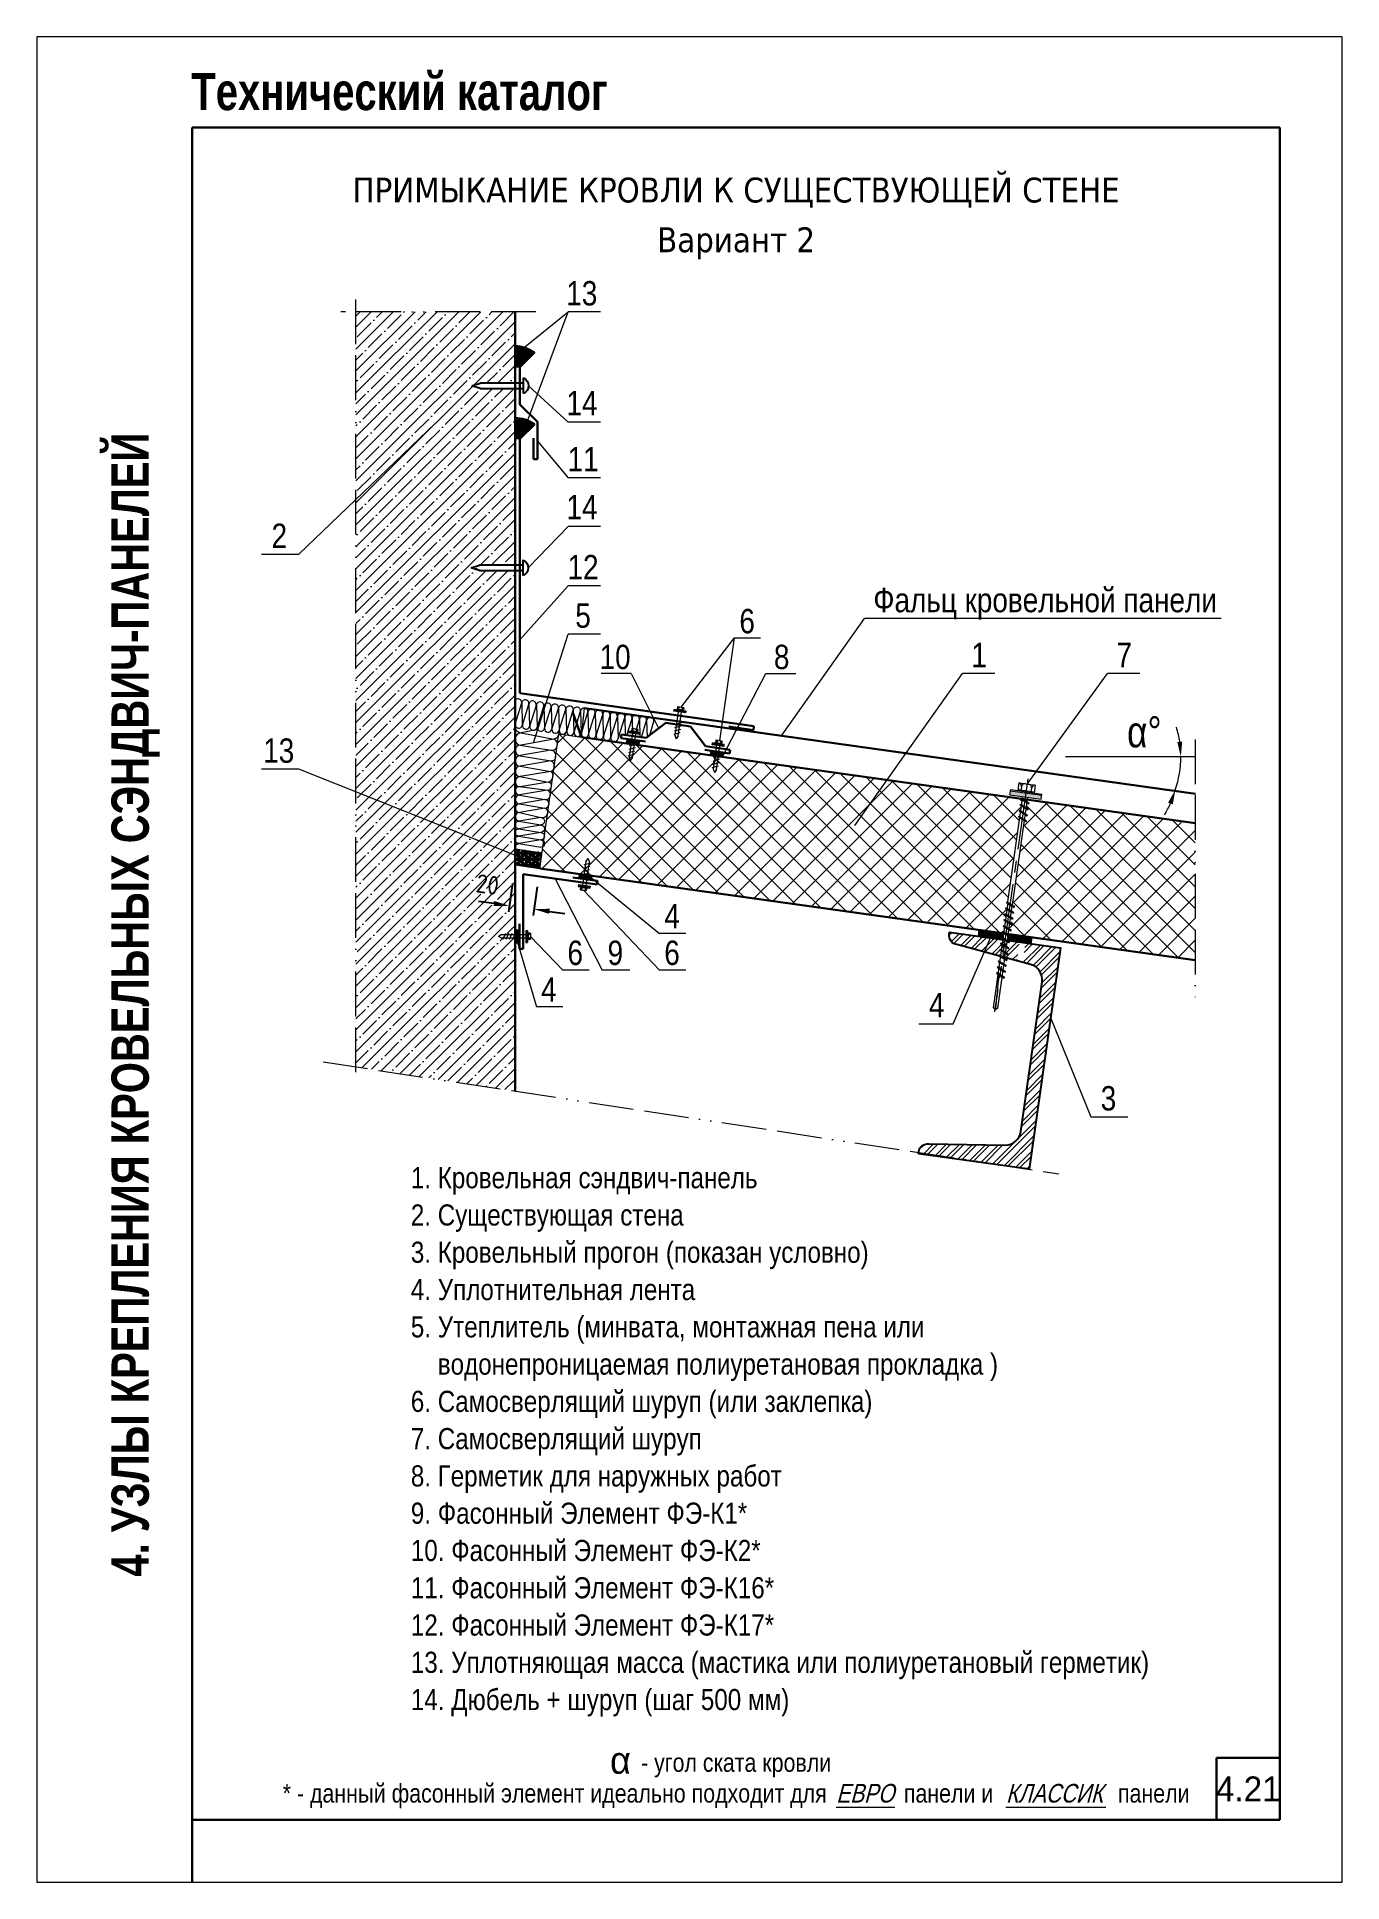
# Model space of a CAD drawing. Extents: x 5821 to 16321, y -13531 to 5774.
# Drawn here: x 5821 to 6871, y -13531 to -12046 of the extents above; entities that cross this region are included whole.
import ezdxf
from ezdxf.enums import TextEntityAlignment as Align

# ---------------------------------------------------------------- set-up
doc = ezdxf.new("R2010")
doc.units = 0
doc.header["$LTSCALE"] = 3
doc.linetypes.add('ACAD_ISO13W100', pattern=[36, 12, -3, 12, -3, 0, -3, 0, -3])
doc.linetypes.add('CENTER2', pattern=[28.575, 19.05, -3.175, 3.175, -3.175])
doc.layers.get('0').update_dxf_attribs({"linetype": 'CONTINUOUS', "lineweight": 30})
doc.layers.get('DEFPOINTS').update_dxf_attribs({"linetype": 'CONTINUOUS'})
for name, color, linetype, lineweight in [('Logo', 1, 'CONTINUOUS', 9), ('new_fill', 8, 'CONTINUOUS', 13), ('RAZMER', 7, 'CONTINUOUS', 9), ('Нащельники', 1, 'CONTINUOUS', 30), ('Саморезы', 7, 'CONTINUOUS', 13)]:
    doc.layers.add(name, color=color, linetype=linetype, lineweight=lineweight)
doc.layers.add('Прогон', color=7, linetype='CONTINUOUS')
doc.styles.add('LOGO', font='HATTEN.TTF')
doc.styles.add('ROMANS', font='romans.shx', dxfattribs={"width": 0.85})
doc.styles.get("Standard").update_dxf_attribs({"font": 'TAHOMA.TTF'})
doc.styles.add('style1', font='ARIALN.TTF')
doc.styles.add('style2', font='impact.TTF')
doc.styles.add('курсив', font='ARIAL.TTF', dxfattribs={"width": 0.8, "oblique": 15})
doc.dimstyles.new('5', dxfattribs={"dimscale": 5, "dimtxt": 3, "dimasz": 2.5, "dimexe": 1, "dimexo": 3, "dimgap": 0, "dimtad": 0, "dimdec": 0, "dimzin": 9, "dimdsep": 46, "dimtxsty": 'ROMANS', "dimblk2": 'OBLIQUE', "dimcen": -3, "dimdle": 1.5, "dimclrd": 256, "dimclre": 256, "dimclrt": 256, "dimadec": 0, "dimazin": 0, "dimtfac": 1, "dimtdec": 0, "dimtofl": 0, "dimtmove": 2, "dimatfit": 3, "dimfxl": 0, "dimtvp": 1, "dimtolj": 1, "dimtzin": 9, "dimarcsym": 0})
pattern_1 = [(360, (-1874.3758, -19467.3601), (6e-16, 1.25), []), (60, (-1874.3758, -19467.3601), (-1.08253175, 0.625), []), (120, (-1874.3758, -19467.3601), (-1.08253175, -0.625), [])]
pattern_2 = [(45, (-12957.83, -23112.866), (-8.838835, 8.838835), []), (45, (-12948.991, -23112.866), (-8.838835, 8.838835), [15.625, -3.125, 0, -3.125])]

msp = doc.modelspace()

# ---------------------------------------------------------------- texts
for s, p in [('ПРИМЫКАНИЕ КРОВЛИ К СУЩЕСТВУЮЩЕЙ СТЕНЕ', (6383.59, -12179.49)), ('Вариант 2', (6383.59, -12219.49))]:
    msp.add_text(s, height=20).set_placement(p, align=Align.CENTER)
at = {"style": 'style1'}
for s, height, p in [('13', 19.612, (6259.44, -12262.36)), ('14', 19.612, (6259.59, -12350.73)), ('11', 19.612, (6260.49, -12395.94)), ('14', 19.612, (6259.59, -12434.47)), ('12', 19.612, (6260.45, -12482.76)), ('5', 19.61, (6260.46, -12521.77)), ('10', 19.612, (6286.23, -12555.05)), ('8', 19.61, (6420.26, -12555.05)), ('- угол ската кровли', 15, (6383.59, -13442.5)), ('* - данный фасонный элемент идеально подходит для             панели и                     панели', 15, (6383.59, -13467.24))]:
    msp.add_text(s, height=height, dxfattribs=at).set_placement(p, align=Align.CENTER)
for s, height, p in [('2', 19.61, (6009.86, -12457.51)), ('Фальц кровельной панели', 19.6116, (6493.96, -12509.27)), ('6', 19.61, (6386.22, -12526.22)), ('1', 19.61, (6572.85, -12553.5)), ('7', 19.61, (6689.54, -12553.5)), ('13', 19.612, (6003.11, -12630.45)), ('4', 19.61, (6325.79, -12763.64)), ('6', 19.61, (6247.9, -12793.16)), ('9', 19.61, (6280.2, -12793.16)), ('6', 19.61, (6325.79, -12793.16)), ('4', 19.61, (6226.7, -12822.68)), ('4', 19.61, (6538.67, -12835.27)), ('3', 19.61, (6676.91, -12910.26)), ('1. Кровельная сэндвич-панель', 17, (6121.91, -12972.85)), ('2. Существующая стена', 17, (6121.91, -13002.85)), ('3. Кровельный прогон (показан условно)', 17, (6121.91, -13032.85)), ('4. Уплотнительная лента', 17, (6121.91, -13062.85)), ('5. Утеплитель (минвата, монтажная пена или', 17, (6121.91, -13092.85)), ('    водонепроницаемая полиуретановая прокладка )', 17, (6121.91, -13122.85)), ('6. Самосверлящий шуруп (или заклепка)', 17, (6121.91, -13152.85)), ('7. Самосверлящий шуруп', 17, (6121.91, -13182.85)), ('8. Герметик для наружных работ', 17, (6121.91, -13212.85)), ('9. Фасонный Элемент ФЭ-К1*', 17, (6121.91, -13242.85)), ('10. Фасонный Элемент ФЭ-К2*', 17, (6121.91, -13272.85)), ('11. Фасонный Элемент ФЭ-К16*', 17, (6121.91, -13302.85)), ('12. Фасонный Элемент ФЭ-К17*', 17, (6121.91, -13332.85)), ('13. Уплотняющая масса (мастика или полиуретановый герметик)', 17, (6121.91, -13362.85)), ('14. Дюбель + шуруп (шаг 500 мм)', 17, (6121.91, -13392.85))]:
    msp.add_text(s, height=height, dxfattribs=at).set_placement(p)
at = {"color": 1, "style": 'курсив', "oblique": 15, "width": 0.8}
for s, p in [('ЕВРО', (6487.41, -13467.24)), ('КЛАССИК', (6639.7, -13467.24))]:
    msp.add_text(s, height=15, dxfattribs=at).set_placement(p, align=Align.CENTER)
at = {"insert": (6290.56, -13433.39), "char_height": 13, "attachment_point": 5, "style": 'style1'}
msp.add_mtext('\\A1;{\\fGreekS|b0|i0|c204|p0;\\H1.667x;a}', dxfattribs=at)
at = {"layer": 'new_fill', "style": 'style2'}
msp.add_text('Технический каталог', height=30, dxfattribs=at).set_placement((5945.3, -12105.19))
msp.add_text('4. УЗЛЫ КРЕПЛЕНИЯ КРОВЕЛЬНЫХ СЭНДВИЧ-ПАНЕЛЕЙ', height=30, rotation=90, dxfattribs=at).set_placement((5911.09, -12825.17), align=Align.CENTER)
at = {"layer": 'new_fill', "style": 'LOGO'}
msp.add_text('4.21', height=20, dxfattribs=at).set_placement((6795.64, -13456.24), align=Align.MIDDLE_CENTER)
at = {"layer": 'RAZMER', "insert": (6712.01, -12605.7), "char_height": 25, "attachment_point": 5, "style": 'ROMANS'}
msp.add_mtext('\\A1;{\\fGreekS|b0|i0|c204|p0;α\\fGreekS|b0|i0|c0|p0;°}', dxfattribs=at)

# ---------------------------------------------------------------- blocks, each defined once
blk = doc.blocks.new('*D1453')
at = {"layer": 'DEFPOINTS', "color": 0, "transparency": 16777216}
for p in [(6205.8, -12712.7), (6225.6, -12715.5), (6201.2, -12745.5)]:
    blk.add_point(p, dxfattribs=at)
at = {"layer": 'RAZMER', "lineweight": -2, "transparency": 16777216}
for p, q in [((6203.7, -12727.5), (6200.5, -12750.4)), ((6223.5, -12730.3), (6220.3, -12753.2)), ((6188.8, -12743.7), (6176.4, -12742)), ((6233.4, -12750), (6245.8, -12751.7))]:
    blk.add_line(p, q, dxfattribs=at)
at = {"layer": 'RAZMER', "transparency": 16777216}
for points in [[(6189.1, -12741.7), (6188.5, -12745.8), (6201.2, -12745.5)], [(6233.7, -12747.9), (6233.1, -12752), (6221, -12748.2)]]:
    blk.add_solid(points, dxfattribs=at)
at = {"layer": 'RAZMER', "transparency": 16777216, "insert": (6183.6, -12728.4), "char_height": 15, "attachment_point": 5, "rotation": 352.0324, "style": 'ROMANS'}
blk.add_mtext('\\A1;20', dxfattribs=at)
blk = doc.blocks.new('дюбель')
at = {"layer": 'Прогон', "ltscale": 150}
for p, q in [((0, 41.7), (-2.1, 34.9)), ((-2.1, 0), (-2.1, 34.9)), ((2.1, 34.9), (0, 41.7)), ((2.1, 34.9), (2.1, 0)), ((6.3, 0), (-6.3, 0))]:
    blk.add_line(p, q, dxfattribs=at)
blk.add_arc((0, 2.7), 6.82, 203.6469, 336.3531, dxfattribs=at)
blk = doc.blocks.new('саморез1')
at = {"layer": 'new_fill'}
blk.add_hatch(color=254, dxfattribs=at).paths.add_polyline_path([(-1.2, -4.8), (0, -4.8), (0, 4.8), (-1.2, 4.8)])
at = {"layer": 'Саморезы', "ltscale": 150}
for p, q in [((-3.9, 2.6), (-1.5, 2.6)), ((-3.9, 2.6), (-3.9, -2.4)), ((-2.9, 1.7), (-1.5, 1.7)), ((-1.9, 2.6), (-1.9, -2.4)), ((0, 4.8), (-1.5, 4.8)), ((-1.5, 4.8), (-1.5, -4.8)), ((-1.2, 4.8), (-1.2, -4.8)), ((0, 4.8), (0, -4.8)), ((19.2, 1.4), (0, 1.4)), ((8.4, 2.4), (10.5, -2.4)), ((11.1, 2.4), (13.2, -2.4)), ((13.8, 2.4), (15.9, -2.4)), ((16.4, 2.4), (18.5, -2.4)), ((19.2, 1.4), (21.8, 0)), ((19.2, -1.4), (21.8, 0)), ((-3.9, -2.4), (-1.5, -2.4)), ((-2.9, -1.4), (-1.5, -1.4)), ((0, -4.8), (-1.5, -4.8)), ((0, -1.4), (19.2, -1.4))]:
    blk.add_line(p, q, dxfattribs=at)
for centre, start, end in [((-2.9, 2.7), 182.373, 269.9653), ((-2.9, 0.7), 90.0347, 177.627), ((-2.9, -0.4), 182.373, 269.9653), ((-2.9, -2.4), 90.0347, 177.627)]:
    blk.add_arc(centre, 1, start, end, dxfattribs=at)
blk = doc.blocks.new('саморез4')
at = {"layer": 'new_fill'}
blk.add_hatch(color=254, dxfattribs=at).paths.add_polyline_path([(-2.4, -9.4), (0, -9.4), (0, 9.8), (-2.4, 9.8)])
at = {"layer": 'Саморезы', "ltscale": 150}
for p, q in [((-7.9, 5), (-3.1, 5)), ((-7.9, -5), (-7.9, 5)), ((-5.9, 3.1), (-3.1, 3.1)), ((-3.8, -5), (-3.8, 5)), ((0, 9.8), (-3.1, 9.8)), ((-3.1, -9.4), (-3.1, 9.8)), ((-2.4, -9.4), (-2.4, 9.8)), ((0, -9.4), (0, 9.8)), ((64.9, 1.5), (0, 1.5)), ((1.3, -2.2), (3.4, 2.7)), ((1.9, -2.2), (4, 2.7)), ((3.7, 2.9), (3.4, 2.7)), ((3.7, 2.9), (4, 2.7)), ((4.9, -2.2), (7, 2.7)), ((5.5, -2.2), (7.6, 2.7)), ((7.3, 2.9), (7, 2.7)), ((7.3, 2.9), (7.6, 2.7)), ((8.6, -2.2), (10.7, 2.7)), ((9.2, -2.2), (11.3, 2.7)), ((11, 2.9), (10.7, 2.7)), ((11, 2.9), (11.3, 2.7)), ((12.2, -2.2), (14.3, 2.7)), ((12.8, -2.2), (14.9, 2.7)), ((14.6, 2.9), (14.3, 2.7)), ((14.6, 2.9), (14.9, 2.7)), ((64.9, -2.2), (67, 2.7)), ((65.6, -2.2), (67.7, 2.7)), ((67.3, 2.9), (67, 2.7)), ((130, 1.3), (67.1, 1.3)), ((67.3, 2.9), (67.7, 2.7)), ((68.6, -2.2), (70.7, 2.7)), ((69.2, -2.2), (71.3, 2.7)), ((71, 2.9), (70.7, 2.7)), ((71, 2.9), (71.3, 2.7)), ((72.2, -2.2), (74.3, 2.7)), ((72.8, -2.2), (74.9, 2.7)), ((74.6, 2.9), (74.3, 2.7)), ((74.6, 2.9), (74.9, 2.7)), ((75.8, -2.2), (77.9, 2.7)), ((76.4, -2.2), (78.5, 2.7)), ((78.2, 2.9), (77.9, 2.7)), ((78.2, 2.9), (78.5, 2.7)), ((79.5, -2.2), (81.5, 2.7)), ((80.1, -2.2), (82.2, 2.7)), ((81.9, 2.9), (81.5, 2.7)), ((81.9, 2.9), (82.2, 2.7)), ((83.1, -2.2), (85.2, 2.7)), ((83.7, -2.2), (85.8, 2.7)), ((85.5, 2.9), (85.2, 2.7)), ((85.5, 2.9), (85.8, 2.7)), ((86.7, -2.2), (88.8, 2.7)), ((87.3, -2.2), (89.4, 2.7)), ((89.1, 2.9), (88.8, 2.7)), ((89.1, 2.9), (89.4, 2.7)), ((90.3, -2.2), (92.4, 2.7)), ((90.9, -2.2), (93, 2.7)), ((92.7, 2.9), (92.4, 2.7)), ((92.7, 2.9), (93, 2.7)), ((94, -2.2), (96.1, 2.7)), ((94.6, -2.2), (96.7, 2.7)), ((96.4, 2.9), (96.1, 2.7)), ((96.4, 2.9), (96.7, 2.7)), ((97.6, -2.2), (99.7, 2.7)), ((98.2, -2.2), (100.3, 2.7)), ((100, 2.9), (99.7, 2.7)), ((100, 2.9), (100.3, 2.7)), ((101.2, -2.2), (103.3, 2.7)), ((101.8, -2.2), (103.9, 2.7)), ((103.6, 2.9), (103.3, 2.7)), ((103.6, 2.9), (103.9, 2.7)), ((104.8, -2.2), (106.9, 2.7)), ((105.5, -2.2), (107.6, 2.7)), ((107.2, 2.9), (106.9, 2.7)), ((107.2, 2.9), (107.6, 2.7)), ((108.5, -2.2), (110.6, 2.7)), ((109.1, -2.2), (111.2, 2.7)), ((110.9, 2.9), (110.6, 2.7)), ((110.9, 2.9), (111.2, 2.7)), ((130, 1.3), (131.2, 0)), ((-7.9, -5), (-3.1, -5)), ((-5.9, -3.1), (-3.1, -3.1)), ((0, -9.4), (-3.1, -9.4)), ((64.9, -1.5), (0, -1.5)), ((64.9, -1.5), (0, -1.5)), ((1.6, -2.4), (1.3, -2.2)), ((1.6, -2.4), (1.9, -2.2)), ((5.2, -2.4), (4.9, -2.2)), ((5.2, -2.4), (5.5, -2.2)), ((8.9, -2.4), (8.6, -2.2)), ((8.9, -2.4), (9.2, -2.2)), ((12.5, -2.4), (12.2, -2.2)), ((12.5, -2.4), (12.8, -2.2)), ((65.3, -2.4), (64.9, -2.2)), ((65.3, -2.4), (65.6, -2.2)), ((130, -1.3), (67.1, -1.3)), ((68.9, -2.4), (68.6, -2.2)), ((68.9, -2.4), (69.2, -2.2)), ((72.5, -2.4), (72.2, -2.2)), ((72.5, -2.4), (72.8, -2.2)), ((76.1, -2.4), (75.8, -2.2)), ((76.1, -2.4), (76.4, -2.2)), ((79.8, -2.4), (79.5, -2.2)), ((79.8, -2.4), (80.1, -2.2)), ((83.4, -2.4), (83.1, -2.2)), ((83.4, -2.4), (83.7, -2.2)), ((87, -2.4), (86.7, -2.2)), ((87, -2.4), (87.3, -2.2)), ((90.6, -2.4), (90.3, -2.2)), ((90.6, -2.4), (90.9, -2.2)), ((94.3, -2.4), (94, -2.2)), ((94.3, -2.4), (94.6, -2.2)), ((97.9, -2.4), (97.6, -2.2)), ((97.9, -2.4), (98.2, -2.2)), ((101.5, -2.4), (101.2, -2.2)), ((101.5, -2.4), (101.8, -2.2)), ((105.1, -2.4), (104.8, -2.2)), ((105.1, -2.4), (105.5, -2.2)), ((108.8, -2.4), (108.5, -2.2)), ((108.8, -2.4), (109.1, -2.2)), ((130, -1.3), (131.2, 0))]:
    blk.add_line(p, q, dxfattribs=at)
at = {"layer": 'Саморезы'}
for p, q in [((67.1, 1.3), (64.9, 1.5)), ((67.1, -1.3), (64.9, -1.5))]:
    blk.add_line(p, q, dxfattribs=at)
at = {"layer": 'Саморезы', "ltscale": 150}
for centre, radius, start, end in [((-5.9, 5.1), 2, 182.373, 269.9653), ((-5.9, 1.1), 2, 90.0347, 177.627), ((80.3, 1057.7), 1058.9, 271.592, 272.7554), ((-5.9, -1.1), 2, 182.373, 269.9653), ((-5.9, -5.1), 2, 90.0347, 177.627)]:
    blk.add_arc(centre, radius, start, end, dxfattribs=at)
blk = doc.blocks.new('1volna')
at = {"layer": 'new_fill'}
for p, q in [((2.7, -16.2), (-2.7, 16.2)), ((8.1, 16.2), (2.7, -16.2)), ((13.7, -16.2), (8.3, 16.2)), ((19.1, 16.2), (13.7, -16.2)), ((24.7, -16.2), (19.3, 16.2)), ((30, 16.2), (24.7, -16.2)), ((35.9, -16.2), (30.5, 16.2)), ((41.3, 16.2), (35.9, -16.2))]:
    blk.add_line(p, q, dxfattribs=at)
for centre, start, end in [((2.7, 16.2), 0, 180), ((13.7, 16.2), 0, 180), ((24.7, 16.2), 0, 180), ((35.9, 16.2), 0, 180), ((-2.9, -16.2), 180, 270), ((-2.7, -16.2), 270, 0), ((8.1, -16.2), 180, 270), ((8.3, -16.2), 270, 0), ((19.1, -16.2), 180, 270), ((19.3, -16.2), 270, 0), ((30, -16.2), 180, 270), ((30.5, -16.2), 270, 0)]:
    blk.add_arc(centre, 5.4, start, end, dxfattribs=at)

# ---------------------------------------------------------------- dimensions: what is measured, and where the dimension line sits
at = {"layer": 'RAZMER'}
dim = msp.add_linear_dim(base=(6201.19, -12745.47), p1=(6225.58, -12715.46), p2=(6205.77, -12712.69), angle=172.0324, dimstyle='5', override={"dimlfac": 1, "dimtxsty": 'ROMANS', "dimsah": 1, "dimtolj": 1}, dxfattribs=at)
dim.commit()
dim.dimension.update_dxf_attribs({"geometry": '*D1453', "text_midpoint": (6183.55, -12728.43), "dimtype": 161})

# ---------------------------------------------------------------- hatches: boundary and pattern name
at = {"layer": 'new_fill'}
h = msp.add_hatch(dxfattribs=at)
h.set_pattern_fill('ANSI35', color=256, scale=50, style=0)
h.set_pattern_definition(pattern_2)
h.paths.add_polyline_path([(6077.71, -12728.81), (6205.77, -12658.43), (6205.77, -12475.59), (6177.64, -12475.59), (6174.96, -12473.49), (6177.64, -12471.39), (6205.77, -12471.39), (6205.77, -12329.08), (6177.64, -12329.08), (6174.96, -12326.98), (6177.64, -12324.88), (6205.77, -12324.88), (6205.77, -12267.53), (6077.71, -12267.53)])
h = msp.add_hatch(dxfattribs=at)
h.set_pattern_fill('NET3', color=256, scale=10, style=0)
h.set_pattern_definition([(0, (-4511.7799, -17100.8375), (3e-16, 1.25), []), (60, (-4511.7799, -17100.8375), (-1.08253175, 0.625), []), (120, (-4511.7799, -17100.8375), (-1.08253175, -0.625), [])])
h.paths.add_polyline_path([(6221.58, -12299.96, 0.148262), (6205.77, -12294.76), (6205.77, -12311.98), (6209.56, -12311.98)])
h = msp.add_hatch(dxfattribs=at)
h.set_pattern_fill('NET3', color=256, scale=10, style=0)
h.set_pattern_definition([(0, (-4511.7799, -17158.6564), (3e-16, 1.25), []), (60, (-4511.7799, -17158.6564), (-1.08253175, 0.625), []), (120, (-4511.7799, -17158.6564), (-1.08253175, -0.625), [])])
h.paths.add_polyline_path([(6221.58, -12357.78, 0.148262), (6205.77, -12352.58), (6205.77, -12369.8), (6209.56, -12369.8)])
h = msp.add_hatch(dxfattribs=at)
h.set_pattern_fill('ANSI37', color=256, scale=100, style=0)
h.set_pattern_definition([(45, (-7977.475, -23048.923), (-8.838835, 8.838835), []), (135, (-7977.475, -23048.923), (-8.838835, -8.838835), [])])
h.paths.add_polyline_path([(6358.81, -12623.67), (6357.78, -12631.04), (6353.62, -12630.45), (6354.65, -12623.09), (6240.91, -12607.1), (6240.53, -12609.81, -0.0210888), (6240.48, -12610.19), (6239.27, -12618.76, -0.0200414), (6239.22, -12619.12), (6236.81, -12636.29, -0.0656886), (6236.65, -12637.41), (6235.64, -12644.6, -0.0761185), (6235.49, -12645.71), (6234.6, -12652.01, -0.0873309), (6234.41, -12653.39), (6233.54, -12659.53, -0.0523907), (6233.42, -12660.45), (6232.51, -12666.91, -0.0327788), (6232.45, -12667.29), (6231.62, -12673.25, -0.0426519), (6231.53, -12673.84), (6230.68, -12679.92, -0.0438305), (6230.6, -12680.46), (6229.85, -12685.79, -0.0519206), (6229.74, -12686.59), (6225.68, -12715.47), (6598.36, -12767.64), (6613.54, -12659.47)])
h.paths.add_polyline_path([(6618.3, -12660.14), (6603.11, -12768.3), (6753.02, -12789.28), (6753.02, -12679.07)])
h = msp.add_hatch(dxfattribs=at)
h.set_pattern_fill('NET3', color=256, scale=10, style=0)
h.set_pattern_definition(pattern_1)
h.paths.add_polyline_path([(6298.71, -12611.68), (6297.07, -12611.45, 0.7824442), (6296.59, -12614.92), (6298.22, -12615.15)])
h.paths.add_polyline_path([(6302.87, -12612.27), (6298.71, -12611.68), (6298.22, -12615.15), (6302.38, -12615.73)])
h.paths.add_polyline_path([(6304.68, -12612.52), (6302.87, -12612.27), (6302.38, -12615.73), (6304.2, -12615.99, 0.7824442)])
h = msp.add_hatch(dxfattribs=at)
h.set_pattern_fill('NET3', color=256, scale=10, style=0)
h.set_pattern_definition(pattern_1)
h.paths.add_polyline_path([(6366.33, -12621.19), (6364.69, -12620.96, 0.7824442), (6364.21, -12624.42), (6365.84, -12624.65)])
h.paths.add_polyline_path([(6370.49, -12621.77), (6366.33, -12621.19), (6365.84, -12624.65), (6370, -12625.24)])
h.paths.add_polyline_path([(6372.3, -12622.03), (6370.49, -12621.77), (6370, -12625.24), (6371.82, -12625.49, 0.7824442)])
h = msp.add_hatch(dxfattribs=at)
h.set_pattern_fill('ANSI35', color=256, scale=50, style=0)
h.set_pattern_definition(pattern_2)
h.paths.add_polyline_path([(6196.59, -12767.82), (6205.77, -12767.82), (6205.77, -12658.43), (6077.71, -12728.81), (6077.71, -12875.2), (6205.77, -12894.67), (6205.77, -12772.02), (6196.59, -12772.02)])
h.paths.add_polyline_path([(6171.18, -12715.34), (6199.05, -12719.24), (6195.93, -12741.52), (6168.06, -12737.62)], flags=24)
h = msp.add_hatch(dxfattribs=at)
h.set_pattern_fill('ESCHER', color=256, scale=5, style=0)
h.set_pattern_definition([(60, (738.22, -15462.025), (-6, -1e-09), [5.5, -0.5]), (180, (738.22, -15462.025), (3, -5.1961524), [5.5, -0.5]), (300, (738.22, -15462.025), (6, -1e-09), [5.5, -0.5]), (60, (738.72, -15462.025), (-6, -1e-09), [1, -5]), (300, (738.72, -15462.025), (6, -1e-09), [1, -5]), (60, (737.97, -15461.592), (-6, -1e-09), [1, -5]), (180, (737.97, -15461.592), (3, -5.1961524), [1, -5]), (300, (737.97, -15462.458), (6, -1e-09), [1, -5]), (180, (737.97, -15462.458), (3, -5.1961524), [1, -5]), (60, (736.22, -15462.025), (-6, -1e-09), [1, -5]), (300, (736.22, -15462.025), (6, -1e-09), [1, -5]), (60, (739.22, -15463.757), (-6, -1e-09), [1, -5]), (180, (739.22, -15463.757), (3, -5.1961524), [1, -5]), (300, (739.22, -15460.293), (6, -1e-09), [1, -5]), (180, (739.22, -15460.293), (3, -5.1961524), [1, -5]), (0, (739.22, -15461.159), (-3, 5.1961524), [3.5, -2.5]), (0, (739.22, -15462.891), (-3, 5.1961524), [3.5, -2.5]), (120, (738.47, -15460.726), (-6, 1e-09), [3.5, -2.5]), (120, (736.97, -15461.592), (-6, 1e-09), [3.5, -2.5]), (240, (736.97, -15462.458), (3, -5.1961524), [3.5, -2.5]), (240, (738.47, -15463.324), (3, -5.1961524), [3.5, -2.5])])
h.paths.add_polyline_path([(6227.46, -12702.8), (6205.77, -12699.76), (6205.77, -12712.68), (6225.68, -12715.47)])
h = msp.add_hatch(dxfattribs=at)
h.set_pattern_fill('NET3', color=256, scale=10, angle=-8, style=0)
h.set_pattern_definition([(352, (-3785.626, -18121.0783), (0.17396638, 1.23783509), []), (52, (-3785.626, -18121.0783), (-0.98501344, 0.76957684), []), (112, (-3785.626, -18121.0783), (-1.15897982, -0.46825824), [])])
h.paths.add_polyline_path([(6260.61, -12720.36), (6258.78, -12720.1, 0.784012), (6258.3, -12723.57), (6260.12, -12723.83)])
h.paths.add_polyline_path([(6264.77, -12720.94), (6260.61, -12720.36), (6260.12, -12723.83), (6264.28, -12724.41)])
h.paths.add_polyline_path([(6266.39, -12721.17), (6264.77, -12720.94), (6264.28, -12724.41), (6265.91, -12724.64, 0.7809828)])
h = msp.add_hatch(dxfattribs=at)
h.set_pattern_fill('NET3', color=256, scale=10, style=0)
h.set_pattern_definition([(0, (-944.581, -19459.4153), (0, 1.25), []), (60, (-944.581, -19459.4153), (-1.08253175, 0.625), []), (120, (-944.581, -19459.4153), (-1.08253175, -0.625), [])])
h.paths.add_polyline_path([(6209.27, -12767.82), (6209.27, -12766.3, 0.7824442), (6205.77, -12766.3), (6205.77, -12767.82)])
h.paths.add_polyline_path([(6205.77, -12767.82), (6205.77, -12772.02), (6209.27, -12772.02), (6209.27, -12767.82)])
h.paths.add_polyline_path([(6205.77, -12772.02), (6205.77, -12773.98, 0.7824442), (6209.27, -12773.98), (6209.27, -12772.02)])
h = msp.add_hatch(dxfattribs=at)
h.set_pattern_fill('ANSI32', color=256, scale=20, style=0)
h.set_pattern_definition([(45, (-2436.602, -23613.339), (-5.303301, 5.303301), []), (45, (-2433.0666, -23613.339), (-5.303301, 5.303301), [])])
h.paths.add_polyline_path([(6616.3, -12775.38), (6614.1, -12791.05), (6620.51, -12792.78, -0.3791009), (6629.74, -12806.71), (6612.78, -12927.21, -0.3791009), (6600.07, -12938.06), (6538.68, -12937.14, 0.4142136), (6530.54, -12943.27), (6530.29, -12945.05), (6619.42, -12957.59), (6644.49, -12779.35)])
h.paths.add_polyline_path([(6609.43, -12789.78), (6611.55, -12774.71), (6598.69, -12772.9), (6586.17, -12783.48)])
h.paths.add_polyline_path([(6586.17, -12783.48), (6598.69, -12772.9), (6555.37, -12766.81), (6555.12, -12768.59, 0.4142136), (6561.25, -12776.72)])
h = msp.add_hatch(dxfattribs=at)
h.set_pattern_fill('NET3', color=256, scale=10, style=0)
h.set_pattern_definition([(0, (-7977.4752, -22899.923), (0, 1.25), []), (60, (-7977.4752, -22899.923), (-1.082531755, 0.625), []), (120, (-7977.4752, -22899.923), (-1.082531755, -0.625), [])])
h.paths.add_polyline_path([(6598.36, -12767.64), (6579.19, -12764.95), (6578.48, -12770.06), (6597.64, -12772.75)])
h.paths.add_polyline_path([(6621.78, -12770.91), (6603.11, -12768.3), (6602.39, -12773.42), (6621.03, -12776.04)])

# ---------------------------------------------------------------- linework, layer by layer
at = {"color": 1}
for p, q in [((5946.09, -12119.09), (5946.09, -13531.24)), ((5946.09, -12119.09), (6821.09, -12119.09)), ((6821.09, -12119.09), (6821.09, -13481.24)), ((6770.18, -13431.24), (6821.09, -13431.24)), ((6770.18, -13431.24), (6770.18, -13481.24)), ((5946.09, -13481.24), (6821.09, -13481.24))]:
    msp.add_line(p, q, dxfattribs=at)
for p, q in [((6205.77, -12894.67), (6205.77, -12267.53)), ((6259.25, -12609.68), (6252.4, -12590.88)), ((6261.73, -12586.47), (6753.05, -12655.52)), ((6259.25, -12609.68), (6753.02, -12679.07)), ((6225.68, -12715.49), (6753.02, -12789.28))]:
    msp.add_line(p, q)
at = {"layer": 'Logo'}
for p, q in [((6464.07, -13470.81), (6511.31, -13470.81)), ((6600.69, -13470.81), (6681.14, -13470.81))]:
    msp.add_line(p, q, dxfattribs=at)
at = {"layer": 'new_fill'}
for p, q in [((6209.56, -12311.98), (6205.77, -12311.98)), ((6209.56, -12369.8), (6205.77, -12369.8)), ((6205.77, -12599.22), (6211.09, -12582.3)), ((6211.09, -12582.3), (6211.54, -12600.03)), ((6211.64, -12600.04), (6216.96, -12583.13)), ((6216.96, -12583.13), (6217.41, -12600.85)), ((6264.95, -12607.54), (6270.27, -12590.62)), ((6270.27, -12590.62), (6270.73, -12608.35)), ((6270.98, -12608.38), (6276.3, -12591.46)), ((6276.3, -12591.46), (6276.75, -12609.19)), ((6276.85, -12609.21), (6282.17, -12592.29)), ((6282.17, -12592.29), (6282.63, -12610.02)), ((6224.07, -12603.63), (6210.71, -12606.28)), ((6210.71, -12606.45), (6237.03, -12611.31)), ((6282.72, -12610.03), (6288.04, -12593.12)), ((6288.14, -12593.13), (6288.59, -12610.86)), ((6288.69, -12610.87), (6294.01, -12593.95)), ((6294.01, -12593.95), (6294.37, -12608.05)), ((6295.66, -12608.23), (6299.89, -12594.78)), ((6299.89, -12594.78), (6300.25, -12608.87)), ((6303.34, -12603.31), (6305.76, -12595.61)), ((6305.76, -12595.61), (6306.12, -12609.7)), ((6307.4, -12609.88), (6311.63, -12596.43)), ((6311.63, -12596.43), (6311.97, -12609.75)), ((6314.07, -12608.17), (6317.5, -12597.26)), ((6209.88, -12616.28), (6234.54, -12620.39)), ((6234.54, -12620.39), (6209.88, -12624.5)), ((6237.03, -12611.31), (6210.71, -12616.31)), ((6209.88, -12624.86), (6234.54, -12628.97)), ((6234.54, -12628.97), (6209.88, -12633.08)), ((6209.88, -12633.22), (6234.54, -12637.33)), ((6234.54, -12637.33), (6209.88, -12641.44)), ((6209.2, -12649.41), (6231.85, -12652.42)), ((6209.88, -12641.58), (6232.34, -12645.9)), ((6232.34, -12645.9), (6209.88, -12649.8)), ((6231.85, -12652.42), (6209.2, -12656.26)), ((6209.2, -12656.56), (6229.75, -12659.99)), ((6229.75, -12659.99), (6209.2, -12663.41)), ((6209.2, -12663.53), (6229.75, -12666.95)), ((6229.75, -12666.95), (6209.2, -12670.38)), ((6209.2, -12670.49), (6226.46, -12674.47))]:
    msp.add_line(p, q, dxfattribs=at)
for centre, radius, start, end in [((6205.1, -12323.42), 28.67, 54.91465, 88.64805), ((6205.1, -12381.24), 28.67, 54.91465, 88.64805), ((6208.1, -12581.88), 2.92, 82, 142.60947), ((6208.2, -12581.89), 2.92, 352, 82), ((6213.97, -12582.71), 2.92, 82, 172), ((6214.07, -12582.72), 2.92, 352, 82), ((6219.85, -12583.53), 2.92, 82, 172), ((6219.94, -12583.54), 2.92, 352, 82), ((6273.16, -12591.02), 2.92, 82, 172), ((6273.41, -12591.06), 2.92, 352, 82), ((6279.19, -12591.87), 2.92, 82, 172), ((6279.29, -12591.88), 2.92, 352, 82), ((6285.06, -12592.7), 2.92, 82, 172), ((6285.16, -12592.71), 2.92, 352, 82), ((6290.93, -12593.52), 2.92, 82, 172), ((6291.13, -12593.55), 2.92, 352, 82), ((6296.9, -12594.36), 2.92, 82, 172), ((6297, -12594.37), 2.92, 352, 82), ((6302.77, -12595.19), 2.92, 82, 172), ((6302.87, -12595.2), 2.92, 352, 82), ((6208.65, -12599.62), 2.92, 172, 352), ((6210.71, -12601.35), 4.93, 176.10862, 270), ((6210.71, -12611.38), 4.93, 90, 270), ((6214.52, -12600.45), 2.92, 172, 352), ((6235.75, -12606), 5.46, 283.53183, 13.06002), ((6267.84, -12607.94), 2.92, 172, 352), ((6308.65, -12596.01), 2.92, 82, 172), ((6308.74, -12596.02), 2.92, 352, 82), ((6314.52, -12596.84), 2.92, 82, 172), ((6314.62, -12596.85), 2.92, 352, 82), ((6209.88, -12620.39), 4.11, 90, 270), ((6235.15, -12615.67), 4.76, 262.64444, 66.54846), ((6234.55, -12624.49), 4.1, 354.92132, 90.07773), ((6273.87, -12608.79), 2.92, 172, 352), ((6279.74, -12609.61), 2.92, 172, 352), ((6285.71, -12610.45), 2.92, 172, 352), ((6209.88, -12628.97), 4.11, 90, 270), ((6209.88, -12637.33), 4.11, 90, 270), ((6231.44, -12641.1), 4.88, 280.63776, 50.57661), ((6234.56, -12624.9), 4.07, 269.76441, 0.70575), ((6233.05, -12633.15), 4.44, 289.68043, 70.31957), ((6209.88, -12645.69), 4.11, 90, 270), ((6209.2, -12652.84), 3.42, 90, 270), ((6231.91, -12649.15), 3.27, 268.87795, 82.4652), ((6209.2, -12659.99), 3.42, 90, 270), ((6209.2, -12666.95), 3.42, 90, 270), ((6230.33, -12656.15), 3.88, 261.4166, 356.88458), ((6229.75, -12663.41), 3.42, 360, 90), ((6229.75, -12663.53), 3.42, 270, 0), ((6228.83, -12670.25), 3.42, 359.94238, 74.45324), ((6230.55, -12655.86), 3.68, 352.19821, 69.3787), ((6209.2, -12673.92), 3.42, 90, 270), ((6227.54, -12669.85), 4.74, 256.84913, 353.82328)]:
    msp.add_arc(centre, radius, start, end, dxfattribs=at)
at = {"layer": 'RAZMER', "linetype": 'ACAD_ISO13W100'}
for p, q in [((6077.71, -12879.5), (6077.71, -12256.77)), ((6222.42, -12267.53), (6065.46, -12267.53)), ((6753.02, -12611.57), (6753.02, -12821.56)), ((6051.33, -12871.18), (6643.31, -12961.23))]:
    msp.add_line(p, q, dxfattribs=at)
at = {"layer": 'RAZMER'}
for p, q in [((6213.44, -12295.99), (6248.53, -12267.53)), ((6216.01, -12354.73), (6248.53, -12267.53)), ((6274.56, -12267.53), (6248.53, -12267.53)), ((6274.56, -12267.53), (6248.53, -12267.53)), ((6216.64, -12327.08), (6248.53, -12356.41)), ((6141.74, -12357.15), (6031.75, -12462.63)), ((6274.56, -12356.41), (6248.53, -12356.41)), ((6223.7, -12371.69), (6248.53, -12401.11)), ((6274.56, -12401.11), (6248.53, -12401.11)), ((6274.56, -12401.11), (6248.53, -12401.11)), ((6216.26, -12473.55), (6248.53, -12440.15)), ((6274.56, -12440.15), (6248.53, -12440.15)), ((6001.8, -12462.63), (6031.75, -12462.63)), ((6209.56, -12531.49), (6248.53, -12487.93)), ((6274.56, -12487.93), (6248.53, -12487.93)), ((6274.56, -12487.93), (6248.53, -12487.93)), ((6420.63, -12607.84), (6486.82, -12514.44)), ((6773.7, -12514.44), (6486.82, -12514.44)), ((6773.7, -12514.44), (6486.82, -12514.44)), ((6220.7, -12614.41), (6248.54, -12526.94)), ((6274.57, -12526.94), (6248.54, -12526.94)), ((6274.57, -12526.94), (6248.54, -12526.94)), ((6382.1, -12529.84), (6339.01, -12585.73)), ((6382.1, -12529.84), (6370.18, -12612.7)), ((6382.1, -12529.84), (6403.19, -12529.84)), ((6299.24, -12558.67), (6275.06, -12558.67)), ((6299.24, -12558.67), (6321.39, -12603)), ((6373.42, -12623.95), (6407.43, -12558.67)), ((6407.43, -12558.67), (6431.51, -12558.67)), ((6479.04, -12680.97), (6565.71, -12558.67)), ((6591.74, -12558.67), (6565.71, -12558.67)), ((6591.74, -12558.67), (6565.71, -12558.67)), ((6617.64, -12647.53), (6682.41, -12558.67)), ((6708.43, -12558.67), (6682.41, -12558.67)), ((6708.43, -12558.67), (6682.41, -12558.67)), ((6259.25, -12609.68), (6261.73, -12586.47)), ((6225.68, -12715.47), (6240.91, -12607.1)), ((6240.91, -12607.1), (6259.53, -12609.72)), ((6031.75, -12635.57), (6001.89, -12635.57)), ((6214.97, -12708.5), (6031.75, -12635.57)), ((6753.02, -12625.54), (6648.57, -12625.54)), ((6205.77, -12699.76), (6227.67, -12702.83)), ((6205.77, -12712.68), (6225.68, -12715.47)), ((6237.91, -12723.73), (6275.8, -12797.33)), ((6267.45, -12723.34), (6322.01, -12767.82)), ((6260.82, -12732.95), (6322.01, -12797.33)), ((6218.28, -12770.13), (6244.12, -12797.33)), ((6343.22, -12767.82), (6322.01, -12767.82)), ((6558.21, -12840.39), (6589.4, -12768.99)), ((6578.48, -12770.06), (6579.19, -12764.95)), ((6621.02, -12776.13), (6621.78, -12770.91)), ((6207.52, -12774.1), (6222.92, -12826.85)), ((6265.33, -12797.33), (6244.12, -12797.33)), ((6298.03, -12797.33), (6275.8, -12797.33)), ((6343.22, -12797.33), (6322.01, -12797.33)), ((6244.12, -12826.85), (6222.92, -12826.85)), ((6530.61, -12840.39), (6558.21, -12840.39)), ((6636.59, -12835.55), (6668.85, -12915.38)), ((6668.85, -12915.38), (6698.71, -12915.38))]:
    msp.add_line(p, q, dxfattribs=at)
at = {"layer": 'RAZMER', "linetype": 'CENTER2'}
msp.add_line((6618.27, -12643.32), (6591.52, -12830.76), dxfattribs=at)
at = {"layer": 'RAZMER'}
msp.add_lwpolyline([(6871.09, -12046.24), (5821.09, -12046.24), (5821.09, -13531.24), (6871.09, -13531.24)], close=True, dxfattribs=at)
at = {"layer": 'RAZMER', "lineweight": 0}
for centre, start, end in [((6659.86, -12625.54), 8.44301, 16.88601), ((6659.86, -12625.54), 340.84199, 0), ((6658.52, -12630.05), 328.86063, 335.97044)]:
    msp.add_arc(centre, 81.51, start, end, dxfattribs=at)
at = {"layer": 'RAZMER'}
for centre, start, end in [((6297.26, -12613.25), 95.91761, 248.08239), ((6304.01, -12614.2), 275.91761, 68.08239), ((6364.88, -12622.75), 95.91761, 248.08239), ((6371.63, -12623.7), 275.91761, 68.08239), ((6258.96, -12721.9), 95.91761, 248.08239), ((6265.71, -12722.84), 275.91761, 68.08239), ((6207.52, -12766.73), 13.91761, 166.08239), ((6207.52, -12773.55), 193.91761, 346.08239)]:
    msp.add_arc(centre, 1.8, start, end, dxfattribs=at)
for points in [[(6742.47, -12613.42), (6738.49, -12613.72), (6741.36, -12625.54)], [(6731.09, -12662.57), (6734.85, -12663.92), (6737.03, -12651.95)]]:
    msp.add_solid(points, dxfattribs=at)
at = {"layer": 'Нащельники'}
for p, q in [((6209.56, -12311.98), (6221.58, -12299.96)), ((6209.56, -12341.98), (6209.56, -12311.98)), ((6209.56, -12341.98), (6223.7, -12356.12)), ((6209.56, -12369.8), (6221.58, -12357.78)), ((6209.56, -12574.5), (6209.56, -12369.8)), ((6220.7, -12386.12), (6220.7, -12369.12)), ((6223.7, -12356.12), (6223.7, -12386.12)), ((6223.7, -12386.12), (6220.7, -12386.12)), ((6209.56, -12574.5), (6397.9, -12600.97)), ((6290.89, -12610.58), (6291.31, -12607.61)), ((6311.11, -12610.4), (6291.31, -12607.61)), ((6327.08, -12598.36), (6311.11, -12610.4)), ((6327.08, -12598.36), (6346.89, -12601.14)), ((6346.89, -12601.14), (6358.93, -12617.12)), ((6397.46, -12604.09), (6377.65, -12601.3)), ((6397.9, -12600.97), (6397.46, -12604.09)), ((6310.69, -12613.37), (6290.89, -12610.58)), ((6358.51, -12620.09), (6378.31, -12622.87)), ((6358.93, -12617.12), (6378.73, -12619.9)), ((6378.31, -12622.87), (6378.73, -12619.9)), ((6212.27, -12720.13), (6212.27, -12780.13)), ((6212.27, -12720.13), (6271.69, -12728.48)), ((6252.3, -12722.73), (6272.11, -12725.51)), ((6272.11, -12725.51), (6271.69, -12728.48)), ((6209.27, -12760.13), (6209.27, -12780.13)), ((6209.27, -12780.13), (6212.27, -12780.13))]:
    msp.add_line(p, q, dxfattribs=at)
at = {"layer": 'Прогон', "linetype": 'Continuous'}
msp.add_lwpolyline([(6530.29, -12945.05), (6530.54, -12943.27, -0.4142136), (6538.68, -12937.14), (6600.07, -12938.06, 0.3791009), (6612.78, -12927.21), (6629.74, -12806.71, 0.3791009), (6620.51, -12792.78), (6561.25, -12776.72, -0.4142136), (6555.12, -12768.59), (6555.37, -12766.81), (6644.49, -12779.35), (6619.42, -12957.59)], format="xyb", close=True, dxfattribs=at)

# ---------------------------------------------------------------- block references
at = {"layer": 'new_fill', "xscale": -1, "rotation": 90}
for p in [(6212.56, -12326.98), (6212.18, -12473.49)]:
    msp.add_blockref('дюбель', p, dxfattribs=at)
at = {"layer": 'new_fill'}
for p, xscale, yscale, zscale, rotation in [((6240.98, -12595.33), 0.54026787374995, 0.54026787374995, 0.54026787374995, 171.9999999999966), ((6264.63, -12598.66), 0.54026787374995, 0.54026787374995, 0.54026787374995, 171.9999999999966), ((6217.65, -12696.96), -0.5445000000001801, 0.5445000000001801, 0.5445000000000001, 270)]:
    msp.add_blockref('1volna', p, dxfattribs=dict(at, xscale=xscale, yscale=yscale, zscale=zscale, rotation=rotation))
at = {"layer": 'RAZMER'}
for p, rotation in [((6338.34, -12589.62), 261.9999999999632), ((6301.49, -12607.02), 261.9999999999632), ((6369.11, -12616.53), 261.9999999999632), ((6261.49, -12729.06), 82.048568954028)]:
    msp.add_blockref('саморез1', p, dxfattribs=dict(at, rotation=rotation))
at = {"layer": 'RAZMER', "xscale": -1}
msp.add_blockref('саморез1', (6214.34, -12770.13), dxfattribs=at)
at = {"layer": 'Прогон', "xscale": 1.320000000000317, "yscale": 1.320000000000317, "zscale": 1.320000000000317, "rotation": 262.0000000000255}
msp.add_blockref('саморез4', (6616.2, -12657.83), dxfattribs=at)

msp.set_redraw_order([(e.dxf.handle, doc.entitydb.next_handle()) for e in msp.query("TEXT MTEXT ATTDEF DIMENSION ARC_DIMENSION")])  # texts and dimensions are drawn at this point

doc.saveas('drawing.dxf')
